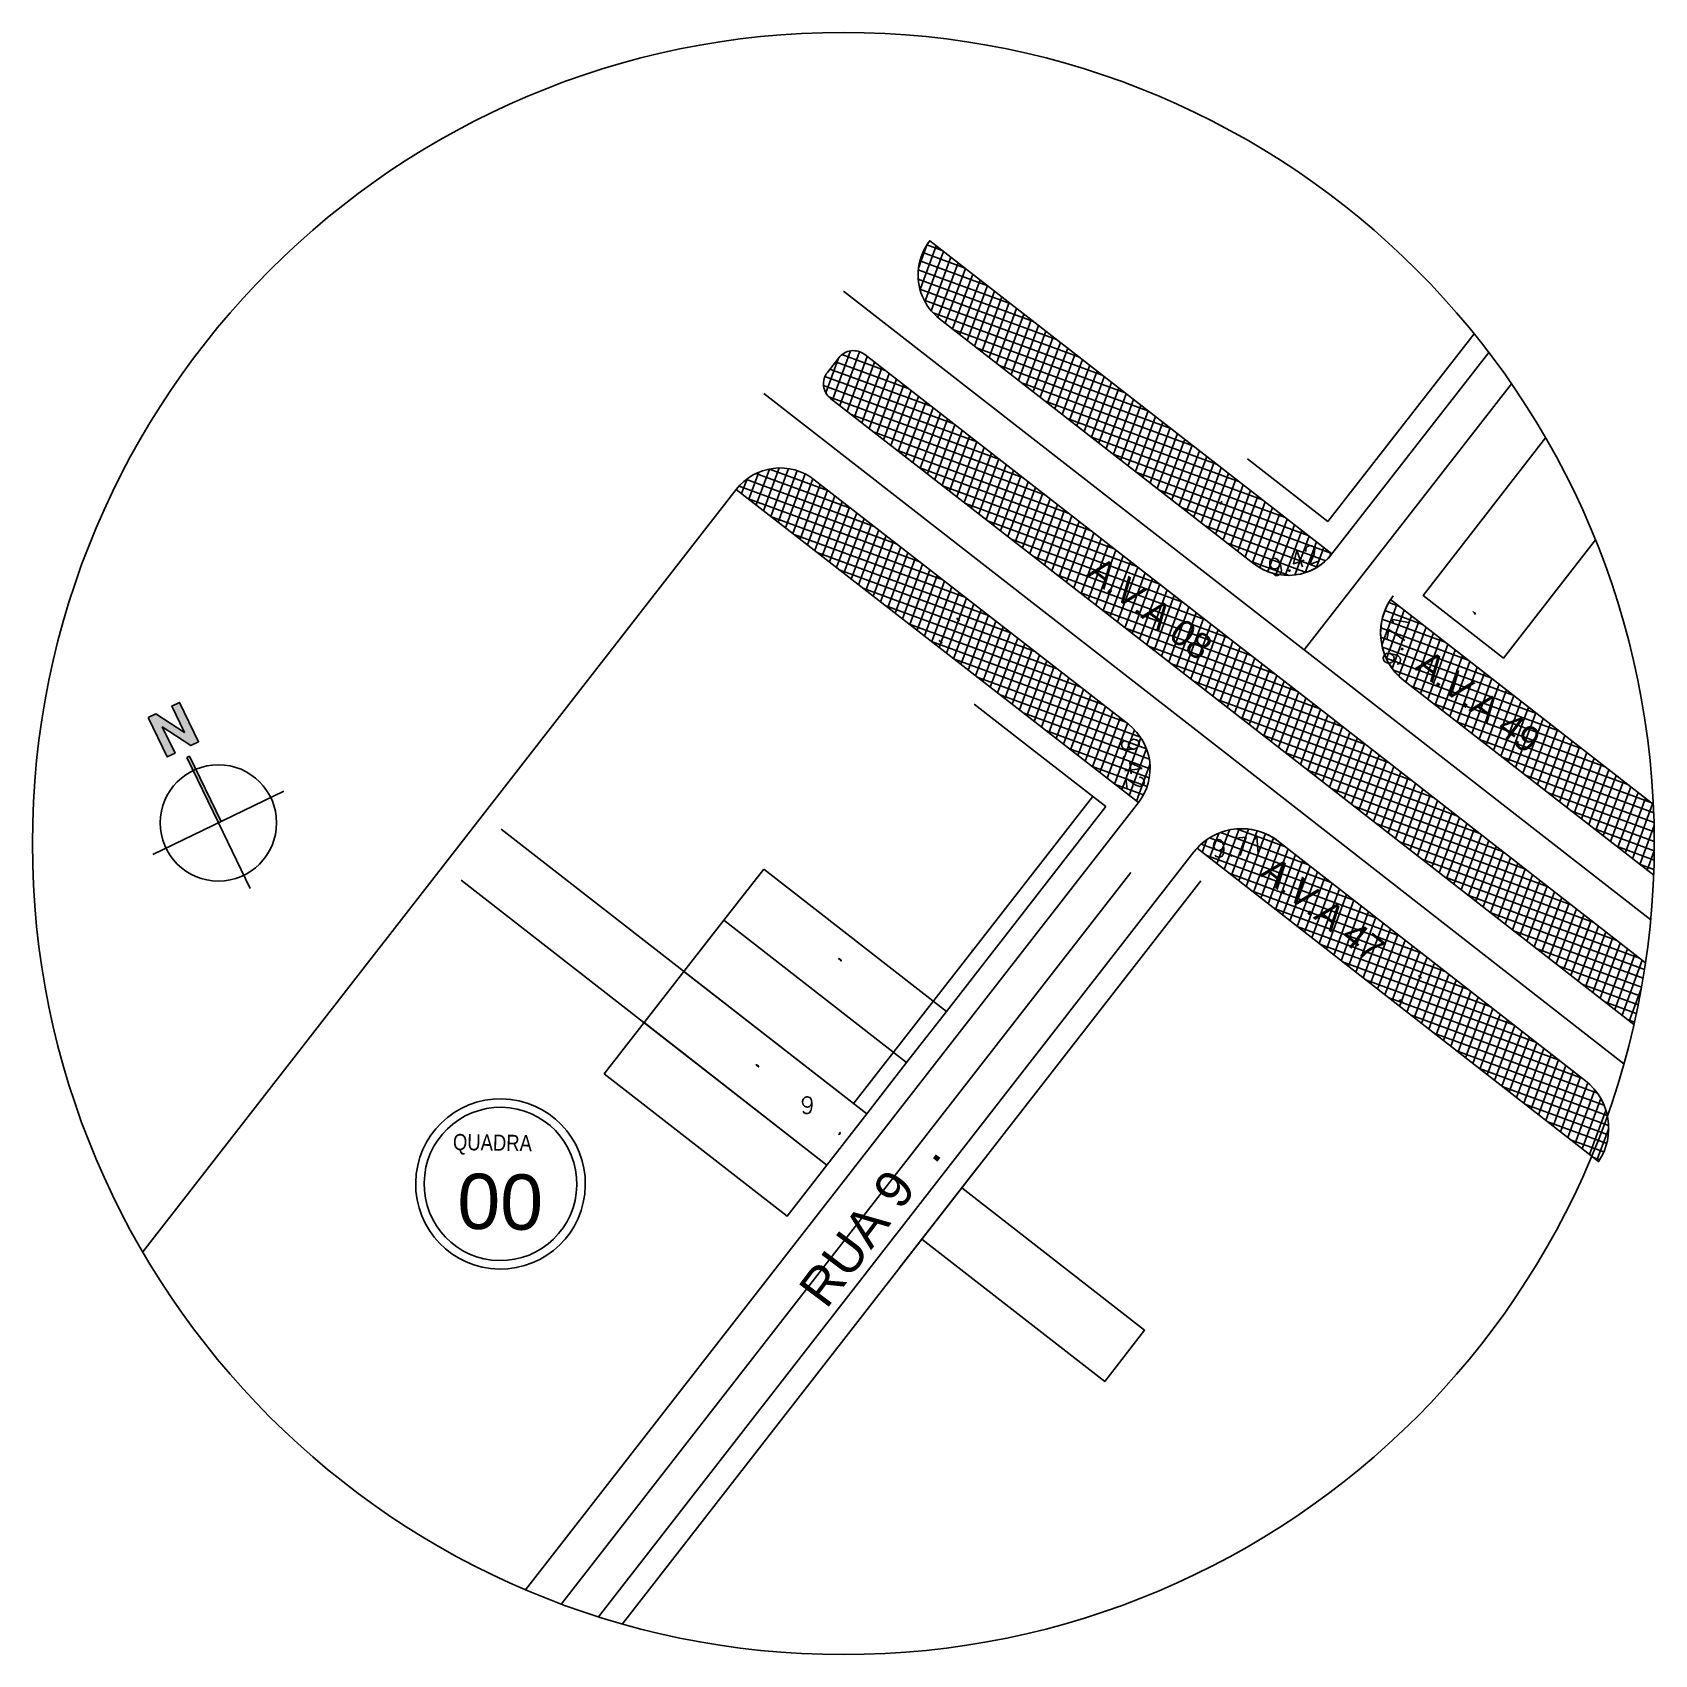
# Model space of a CAD drawing. Header units: millimetres. Extents: x 0 to 5100, y -1 to 1869.
# Drawn here: x 4925.1 to 5100.1, y 922.8 to 1097.8 of the extents above; entities that cross this region are included whole.
import ezdxf
from ezdxf.enums import TextEntityAlignment as Align

# ---------------------------------------------------------------- set-up
doc = ezdxf.new("R2010")
doc.units = ezdxf.units.MM
doc.header["$LTSCALE"] = 20
for name, pattern in [('CONTINU', [0]), ('CONTINUO', [0]), ('DASHDOT', [1, 0.5, -0.25, 0, -0.25])]:
    doc.linetypes.add(name, pattern=pattern)
for name, color, linetype in [('Bra-Rua Calçadas', 1, 'Continuous'), ('Calçada', 1, 'Continuous'), ('COTA', 7, 'Continuous'), ('EIXO DAS VIAS', 252, 'DASHDOT'), ('Lotes', 2, 'Continuous'), ('Nomes de Ruas', 3, 'Continuous'), ('Numero de lotes', 5, 'Continuous'), ('TXT A.VERDES', 7, 'Continuous'), ('Área Verde Alameda etc.', 92, 'Continuous'), ('Área Verde Geral', 98, 'Continuous')]:
    doc.layers.add(name, color=color, linetype=linetype)
doc.styles.add('arcad1', font='romans.shx')
doc.styles.add('ARIAL', font='arial.ttf', dxfattribs={"height": 2})
doc.styles.add('F2', font='ARIALN.TTF')
doc.styles.add('ROMANS', font='romans__.ttf', dxfattribs={"height": 0.1})
doc.styles.add('STYLE1', font='sanss___.ttf')
doc.dimstyles.new('ARQUITETURA', dxfattribs={"dimtxt": 0.11, "dimasz": 0.05, "dimexe": 0.1, "dimexo": 0, "dimgap": 0.1, "dimtad": 1, "dimzin": 5, "dimdsep": 46, "dimtxsty": 'F2', "dimblk": 'COTA', "dimcen": 0, "dimse1": 1, "dimse2": 1, "dimadec": 0, "dimazin": 0, "dimtfac": 2, "dimtix": 1, "dimtmove": 2, "dimatfit": 3, "dimldrblk": 'COTA', "dimfxl": 1, "dimtolj": 1, "dimtzin": 5, "dimarcsym": 0})
doc.dimstyles.new('BOLA100', dxfattribs={"dimscale": 0, "dimtxt": 1.9, "dimasz": 0.18, "dimexe": 0.18, "dimexo": 0.063, "dimgap": 0, "dimtad": 1, "dimzin": 4, "dimdsep": 46, "dimtxsty": 'ROMANS', "dimcen": 0.09, "dimse1": 1, "dimse2": 1, "dimsd1": 1, "dimsd2": 1, "dimclrt": 256, "dimaunit": 1, "dimadec": 4, "dimazin": 0, "dimtfac": 1.2, "dimtix": 1, "dimtmove": 2, "dimatfit": 3, "dimfxl": 1, "dimtvp": 2, "dimtolj": 1, "dimtzin": 4, "dimarcsym": 0})
pattern_1 = [(69.82082076, (-348466.0779, -9589914.3908), (-0.894034063135, 0.32857167248), []), (159.82082076, (-348466.0779, -9589914.3908), (-0.32857167248, -0.894034063135), [])]

msp = doc.modelspace()

# ---------------------------------------------------------------- texts
at = {"color": 7, "extrusion": (0.084411, -0.001453, 0.99643), "style": 'F2', "oblique": 360}
msp.add_text('QUADRA', height=1.7454, rotation=270.03855, dxfattribs=at).set_placement((1062.668, -4926.36, 522.659))
at = {"color": 7, "extrusion": (0.084411, -0.001453, 0.99643), "style": 'STYLE1'}
msp.add_attdef('00', text='', height=5.971, rotation=270.03855, dxfattribs=at).set_placement((1054.192, -4931.589, 522.659), align=Align.CENTER)
at = {"layer": 'COTA', "char_height": 1.9, "attachment_point": 5, "style": 'ROMANS'}
for s, insert, rotation in [('\\A1;9.42', (5061.211, 1040.869), 19.01933), ('\\A1;9.71', (5072.202, 1032.287), 78.40727), ('\\A1;9.42', (5043.83, 1018.948), 277.09358), ('\\A1;9.71', (5055.174, 1009.979), 4.83642)]:
    msp.add_mtext(s, dxfattribs=dict(at, insert=insert, rotation=rotation))
at = {"layer": 'Nomes de Ruas', "extrusion": (-0.066244, -0.055846, 0.996239), "style": 'ARIAL'}
msp.add_text('RUA 9  .', height=4, rotation=102.96746, dxfattribs=at).set_placement((2491.394, 4442.961, -384.859), align=Align.MIDDLE_CENTER)
at = {"layer": 'Numero de lotes', "color": 1, "style": 'arcad1'}
msp.add_text('9', height=1.8, rotation=358.97539, dxfattribs=at).set_placement((5008.716, 982.105, 103.708), align=Align.MIDDLE_CENTER)
at = {"layer": 'TXT A.VERDES', "linetype": 'CONTINUO', "char_height": 2.8, "width": 43.98267, "attachment_point": 1, "style": 'arcad1'}
for s, insert, rotation in [('{\\fArial|b0|i0|c0|p34;A.V.A 08}', (5040.384, 1041.489, 103.708), 322.87319), ('{\\fArial|b0|i0|c0|p34;A.V.A 49}', (5075.8, 1031.428, 103.708), 322.87319), ('{\\fArial|b0|i0|c0|p34;A.V.A 47}', (5059.18, 1009.125, 103.708), 321.42464)]:
    msp.add_mtext(s, dxfattribs=dict(at, insert=insert, rotation=rotation))

# ---------------------------------------------------------------- blocks, each defined once
blk = doc.blocks.new('Norte1-flat-1-flat-1')
at = {"linetype": 'CONTINU'}
blk.add_hatch(color=7, dxfattribs=at).paths.add_polyline_path([(-21.16, 37.23), (-23.84, 35.94), (-17.39, 22.5), (-14.71, 23.79), (-19.01, 32.75), (-9.36, 26.36), (-6.68, 27.64), (-13.13, 41.08), (-15.81, 39.8), (-11.51, 30.84)])
h = blk.add_hatch(color=7, dxfattribs=at)
h.paths.add_polyline_path([(-9.82, 22.74), (-10.71, 22.31), (-8.57, 17.85, -0.012506), (-7.66, 18.26)])
h.paths.add_polyline_path([(-7.66, 18.26, 0.012506), (-8.57, 17.85), (0, 0), (0.89, 0.43)])
at = {"color": 7, "linetype": 'CONTINU'}
for p, q in [((-10.71, 22.31), (-9.82, 22.74)), ((0, 0), (-10.71, 22.31)), ((0.89, 0.43), (-9.82, 22.74)), ((-22.31, -10.71), (22.31, 10.71)), ((0, 0), (10.71, -22.31))]:
    blk.add_line(p, q, dxfattribs=at)
blk.add_lwpolyline([(-23.84, 35.94), (-17.39, 22.5), (-14.71, 23.79), (-19.01, 32.75), (-9.36, 26.36), (-6.68, 27.64), (-13.13, 41.08), (-15.81, 39.8), (-11.51, 30.84), (-21.16, 37.23)], close=True, dxfattribs=at)
blk.add_circle((0, 0), 19.8, dxfattribs=at)
blk = doc.blocks.new('*D393')
at = {"layer": 'COTA', "insert": (5012.18, 979.02), "char_height": 0.1, "attachment_point": 5, "rotation": 52.0936, "style": 'ROMANS'}
blk.add_mtext('\\A1;7.00', dxfattribs=at)
blk = doc.blocks.new('*D394')
at = {"layer": 'COTA', "insert": (5012.23, 997.81), "char_height": 0.1, "attachment_point": 5, "rotation": 322.0936, "style": 'ROMANS'}
blk.add_mtext('\\A1;25.00', dxfattribs=at)
blk = doc.blocks.new('*D395')
at = {"layer": 'COTA', "insert": (5003.33, 986.37), "char_height": 0.1, "attachment_point": 5, "rotation": 322.0936, "style": 'ROMANS'}
blk.add_mtext('\\A1;25.00', dxfattribs=at)
blk = doc.blocks.new('*D396')
at = {"layer": 'COTA', "insert": (5080.65, 1035.23), "char_height": 0.1, "attachment_point": 5, "rotation": 322.0936, "style": 'ROMANS'}
blk.add_mtext('\\A1;11.00', dxfattribs=at)
blk = doc.blocks.new('*D397')
at = {"layer": 'COTA', "insert": (5074.8, 995.96), "char_height": 0.1, "attachment_point": 5, "rotation": 322.0423, "style": 'ROMANS'}
blk.add_mtext('\\A1;42.00', dxfattribs=at)
blk = doc.blocks.new('*D398')
at = {"layer": 'COTA', "insert": (5072.76, 993.35), "char_height": 0.1, "attachment_point": 5, "rotation": 322.0423, "style": 'ROMANS'}
blk.add_mtext('\\A1;54.96', dxfattribs=at)
blk = doc.blocks.new('*D399')
at = {"layer": 'COTA', "insert": (5024.97, 1034.52), "char_height": 0.1, "attachment_point": 5, "rotation": 322.0936, "style": 'ROMANS'}
blk.add_mtext('\\A1;43.00', dxfattribs=at)
blk = doc.blocks.new('*D400')
at = {"layer": 'COTA', "insert": (5023.1, 1032.11), "char_height": 0.1, "attachment_point": 5, "rotation": 322.0936, "style": 'ROMANS'}
blk.add_mtext('\\A1;55.00', dxfattribs=at)
blk = doc.blocks.new('*D401')
at = {"layer": 'COTA', "insert": (5053.34, 1047.1), "char_height": 0.1, "attachment_point": 5, "rotation": 52.0936, "style": 'ROMANS'}
blk.add_mtext('\\A1;6.00', dxfattribs=at)
blk = doc.blocks.new('COTA')
at = {"layer": 'COTA'}
for p, q in [((-1, 0), (1, 0)), ((0, 1), (0, -1))]:
    blk.add_line(p, q, dxfattribs=at)
at = {"layer": 'COTA', "const_width": 0.5}
blk.add_lwpolyline([(-0.25, 0, 1), (0.25, 0, 1)], format="xyb", close=True, dxfattribs=at)
blk = doc.blocks.new('*D459')
at = {"color": 0, "lineweight": -2}
blk.add_line((5013.73, 982.31), (5039.48, 1015.37), dxfattribs=at)
at = {"color": 0, "lineweight": -2, "xscale": 0.05, "yscale": 0.05, "zscale": 0.05}
for p, rotation in [((5039.51, 1015.41), 52.09357718013401), ((5013.7, 982.27), 232.093577180134)]:
    blk.add_blockref('COTA', p, dxfattribs=dict(at, rotation=rotation))
at = {"color": 0, "insert": (5026.48, 998.94), "char_height": 0.11, "attachment_point": 5, "rotation": 52.0936, "style": 'F2'}
blk.add_mtext('\\A1;42.00', dxfattribs=at)

# ---------------------------------------------------------------- dimensions: what is measured, and where the dimension line sits
at = {"color": 4}
dim = msp.add_aligned_dim(p1=(5015.118, 981.173), p2=(5040.922, 1014.311), distance=1.793, dimstyle='ARQUITETURA', override={"dimfxl": 0.06, "dimfxlon": 1}, dxfattribs=at)
dim.commit()
dim.dimension.update_dxf_attribs({"geometry": '*D459', "text_midpoint": (5026.482, 998.94)})
at = {"layer": 'COTA'}
for p1, p2, distance, picture, middle in [((5054.208, 1050.226), (5050.522, 1045.492), 1.287, '*D401', (5053.34, 1047.1)), ((5001.034, 1048.538), (5044.43, 1014.748), 0.54, '*D400', (5023.095, 1032.109)), ((5009.455, 1049.586), (5043.382, 1023.168), -2.406, '*D399', (5024.972, 1034.519)), ((5075.14, 1037.096), (5083.819, 1030.338), 1.862, '*D396', (5080.654, 1035.226, -51.854)), ((5059.556, 1010.562), (5092.672, 984.729), -2.19, '*D397', (5074.798, 995.959)), ((5050.756, 1009.818), (5094.091, 976.012), 0.498, '*D398', (5072.761, 993.347))]:
    dim = msp.add_aligned_dim(p1=p1, p2=p2, distance=distance, dimstyle='BOLA100', override={"dimscale": 1}, dxfattribs=at)
    dim.commit()
    dim.dimension.update_dxf_attribs({"geometry": picture, "text_midpoint": middle})
for base, p1, p2, angle, picture, middle in [((5022.065, 990.094), (5003.994, 1007.578), (5023.719, 992.219), 142.09358, '*D394', (5012.233, 997.813)), ((5013.157, 978.654), (4995.393, 996.532), (5015.118, 981.173), 142.09358, '*D395', (5003.325, 986.374)), ((5014.37, 981.755), (5010.818, 975.649), (5015.118, 981.173), 232.09358, '*D393', (5012.18, 979.025))]:
    dim = msp.add_linear_dim(base=base, p1=p1, p2=p2, angle=angle, dimstyle='BOLA100', override={"dimscale": 1}, dxfattribs=at)
    dim.commit()
    dim.dimension.update_dxf_attribs({"geometry": picture, "text_midpoint": middle})

# ---------------------------------------------------------------- hatches: boundary and pattern name
at = {"layer": 'Área Verde Alameda etc.'}
h = msp.add_hatch(dxfattribs=at)
h.set_pattern_fill('ANSI37', color=256, scale=0.3, angle=24.82082, style=0)
h.set_pattern_definition(pattern_1)
edge = h.paths.add_edge_path()
edge.add_line((5065.319, 1041.574), (5021.923, 1075.365))
edge.add_arc((5026.657, 1071.679), 6, 142.09358, 172.32126)
edge.add_arc((5026.657, 1071.679), 6, 172.32126, 232.09358)
edge.add_line((5022.971, 1066.945), (5056.899, 1040.526))
edge.add_arc((5060.585, 1045.261), 6, 232.09358, 322.09358)
h = msp.add_hatch(dxfattribs=at)
h.set_pattern_fill('ANSI37', color=256, scale=0.3, angle=24.82082, style=0)
h.set_pattern_definition(pattern_1)
edge = h.paths.add_edge_path()
edge.add_arc((5012.595, 1010.336), 87.505, 347.10141, 351.54009)
edge.add_line((5099.148, 997.463), (5064.607, 1024.382))
edge.add_line((5064.607, 1024.382), (5055.14, 1031.757))
edge.add_line((5055.14, 1031.757), (5014.9, 1063.09))
edge.add_arc((5013.671, 1061.512), 2, 52.09358, 142.09358)
edge.add_line((5012.093, 1062.741), (5010.864, 1061.163))
edge.add_arc((5012.442, 1059.934), 2, 142.09358, 232.09358)
edge.add_line((5011.214, 1058.356), (5051.453, 1027.023))
edge.add_line((5051.453, 1027.023), (5060.917, 1019.647))
edge.add_line((5060.917, 1019.647), (5097.892, 990.803))
h = msp.add_hatch(dxfattribs=at)
h.set_pattern_fill('ANSI37', color=256, scale=0.3, angle=24.82082, style=0)
h.set_pattern_definition(pattern_1)
edge = h.paths.add_edge_path()
edge.add_line((5043.382, 1023.168), (5009.455, 1049.586))
edge.add_arc((5005.769, 1044.852), 6, 52.09358, 142.09358)
edge.add_line((5001.034, 1048.538), (5044.43, 1014.748))
edge.add_arc((5039.696, 1018.434), 6, 322.09358, 412.09358)
h = msp.add_hatch(dxfattribs=at)
h.set_pattern_fill('ANSI37', color=256, scale=0.3, angle=24.82082, style=0)
h.set_pattern_definition(pattern_1)
edge = h.paths.add_edge_path()
edge.add_arc((5012.595, 1010.336), 87.505, 357.75956, 362.75964)
edge.add_line((5099.998, 1014.549), (5076.363, 1032.97))
edge.add_line((5076.363, 1032.97), (5071.645, 1036.646))
edge.add_arc((5077.064, 1033.057), 6.5, 146.48115, 232.06942)
edge.add_line((5073.069, 1027.93), (5100.033, 1006.916))
h = msp.add_hatch(dxfattribs=at)
h.set_pattern_fill('ANSI37', color=256, scale=0.3, angle=24.82082, style=0)
h.set_pattern_definition(pattern_1)
edge = h.paths.add_edge_path()
edge.add_arc((5055.558, 1005.437), 6.5, 52.04228, 137.63056)
edge.add_line((5050.756, 1009.818), (5094.091, 976.012))
edge.add_arc((5088.674, 979.604), 6.5, 326.45401, 412.04228)
edge.add_line((5092.672, 984.729), (5059.556, 1010.562))

# ---------------------------------------------------------------- linework, layer by layer
at = {"color": 4}
msp.add_circle((5012.595, 1010.336), 87.505, dxfattribs=at)
at = {"color": 7, "extrusion": (0.084411, -0.001453, 0.99643)}
for major_axis in [(-6.36, 6.606, 0.548), (-5.724, 5.946, 0.494)]:
    msp.add_ellipse((4975.596, 973.606, 104.451), major_axis=major_axis, ratio=1, start_param=3.9276636, end_param=10.2108489, dxfattribs=at)
at = {"layer": 'Bra-Rua Calçadas'}
msp.add_line((5011.214, 1058.356), (5051.453, 1027.023), dxfattribs=at)
for points in [[(5065.319, 1041.574), (5021.923, 1075.365, 0.1326633), (5020.711, 1072.48, 0.2668847), (5022.971, 1066.945), (5056.899, 1040.526, 0.4142136)], [(5043.382, 1023.168), (5009.455, 1049.586, 0.4142136), (5001.034, 1048.538), (5044.43, 1014.748, 0.4142136)], [(5059.556, 1010.562, 0.3918367), (5050.756, 1009.818), (5094.091, 976.012, 0.3918367), (5092.672, 984.729)]]:
    msp.add_lwpolyline(points, format="xyb", close=True, dxfattribs=at)
for points in [[(5055.14, 1031.757), (5014.9, 1063.09, 0.4142136), (5012.093, 1062.741), (5010.864, 1061.163, 0.4142136), (5011.214, 1058.356), (5051.453, 1027.023)], [(5099.148, 997.463), (5064.607, 1024.382), (5055.14, 1031.757), (5014.9, 1063.09, 0.4142136), (5012.093, 1062.741), (5010.864, 1061.163, 0.4142136), (5011.214, 1058.356), (5051.453, 1027.023), (5060.917, 1019.647), (5097.892, 990.803)], [(5099.998, 1014.549), (5076.363, 1032.97), (5071.645, 1036.646, 0.3918367), (5073.069, 1027.93), (5100.033, 1006.916)]]:
    msp.add_lwpolyline(points, format="xyb", dxfattribs=at)
for points in [[(5001.034, 1048.538), (5044.43, 1014.748)], [(5055.14, 1031.757), (5064.607, 1024.382)], [(5051.453, 1027.023), (5060.917, 1019.647)], [(5064.607, 1024.382), (5099.148, 997.463)], [(5097.892, 990.803), (5060.917, 1019.647)]]:
    msp.add_lwpolyline(points, dxfattribs=at)
at = {"layer": 'Calçada', "lineweight": -3}
for p, q in [((5022.971, 1066.945), (5056.899, 1040.526)), ((5022.971, 1066.945), (5056.899, 1040.526)), ((5065.319, 1041.574), (5082.244, 1063.31)), ((5099.998, 1014.549), (5076.363, 1032.97)), ((5100.033, 1006.916), (5073.069, 1027.93)), ((5059.556, 1010.562), (5092.672, 984.729)), ((5050.429, 1009.431), (4986.177, 926.915)), ((5050.756, 1009.818), (5094.091, 976.012))]:
    msp.add_line(p, q, dxfattribs=at)
for points in [[(5021.923, 1075.365), (5065.319, 1041.574)], [(5099.998, 1014.549), (5071.645, 1036.646)]]:
    msp.add_lwpolyline(points, dxfattribs=at)
msp.add_lwpolyline([(4978.307, 929.829), (5044.43, 1014.748, 0.4142136), (5043.382, 1023.168), (5009.455, 1049.586, 0.4142136), (5001.034, 1048.538), (4936.987, 966.285)], format="xyb", dxfattribs=at)
msp.add_lwpolyline([(4978.307, 929.829), (5044.43, 1014.748, 0.4142136), (5043.382, 1023.168), (5009.455, 1049.586, 0.4142136), (5001.034, 1048.538), (4936.987, 966.285)], format="xyb", dxfattribs=at)
for centre, radius, start, end in [((5060.585, 1045.261), 6, 232.09358, 322.09358), ((5060.585, 1045.261), 6, 232.09358, 322.09358), ((5077.064, 1033.057), 6.5, 142.09358, 232.06942), ((5055.558, 1005.437), 6.5, 52.04228, 142.09358)]:
    msp.add_arc(centre, radius, start, end, dxfattribs=at)
at = {"layer": 'EIXO DAS VIAS', "ltscale": 10}
for p, q in [((5062.331, 1031.227, 103.708), (5084.686, 1059.935, 103.708)), ((5099.711, 1002.095, 51.854), (5062.331, 1031.227, 51.854)), ((4982.178, 928.288, 103.708), (5053.73, 1020.18, 103.708)), ((5053.73, 1020.18, 51.854), (5096.811, 986.573, 51.854))]:
    msp.add_line(p, q, dxfattribs=at)
at = {"layer": 'EIXO DAS VIAS', "ltscale": 10, "elevation": 103.708}
for points in [[(5012.623, 1069.932), (5062.331, 1031.227)], [(5053.73, 1020.18), (5004.022, 1058.886)]]:
    msp.add_lwpolyline(points, dxfattribs=at)
at = {"layer": 'Lotes'}
for p, q in [((5064.882, 1045.083), (5080.654, 1065.337)), ((5088.374, 1054.093), (5075.14, 1037.096)), ((5088.374, 1054.093), (5075.14, 1037.096)), ((5088.374, 1054.093), (5075.14, 1037.096)), ((5088.374, 1054.093), (5075.14, 1037.096)), ((5056.203, 1051.841), (5064.882, 1045.083)), ((5075.14, 1037.096), (5083.819, 1030.338))]:
    msp.add_line(p, q, dxfattribs=at)
at = {"layer": 'Lotes', "linetype": 'CONTINUO', "lineweight": -3}
for p, q in [((5075.14, 1037.096), (5083.819, 1030.338)), ((5032.243, 1021.069), (5026.72, 1025.37)), ((5040.922, 1014.311), (5032.243, 1021.069)), ((5023.719, 992.219), (5040.922, 1014.311)), ((4995.393, 996.532), (5015.118, 981.173)), ((5015.118, 981.173), (4995.393, 996.532)), ((4991.092, 991.009), (5010.818, 975.649)), ((5010.818, 975.649), (4991.092, 991.009)), ((5019.419, 986.696), (5023.719, 992.219))]:
    msp.add_line(p, q, dxfattribs=at)
at = {"layer": 'Lotes', "lineweight": -3}
for p, q in [((5075.14, 1037.096), (5083.819, 1030.338)), ((5075.14, 1037.096), (5083.819, 1030.338)), ((5015.118, 981.173), (4975.667, 1011.891)), ((5010.818, 975.649), (4971.367, 1006.368)), ((5051.175, 1006.32), (4988.746, 926.144)), ((5027.228, 975.565), (5022.927, 970.042)), ((5022.927, 970.042), (5018.627, 964.519))]:
    msp.add_line(p, q, dxfattribs=at)
at = {"layer": 'Lotes'}
msp.add_lwpolyline([(5088.374, 1054.093), (5075.14, 1037.096), (5083.819, 1030.338), (5093.742, 1043.082)], dxfattribs=at)
msp.add_lwpolyline([(5088.374, 1054.093), (5075.14, 1037.096), (5083.819, 1030.338), (5093.742, 1043.082)], dxfattribs=at)
for points in [[(5003.994, 1007.578), (4999.693, 1002.055), (5019.419, 986.696), (5023.719, 992.219)], [(4999.693, 1002.055), (4995.393, 996.532), (5015.118, 981.173), (5019.419, 986.696)], [(4995.393, 996.532), (4991.092, 991.009), (5010.818, 975.649), (5015.118, 981.173)], [(4991.092, 991.009), (4986.792, 985.486), (5006.517, 970.126), (5010.818, 975.649)], [(5025.375, 973.186), (5022.927, 970.042), (5021.075, 967.663), (5040.8, 952.303), (5045.101, 957.826)]]:
    msp.add_lwpolyline(points, close=True, dxfattribs=at)
at = {"layer": 'Lotes', "lineweight": -3}
msp.add_lwpolyline([(5045.101, 957.826), (5025.375, 973.186), (5022.927, 970.042), (5021.075, 967.663), (5040.8, 952.303)], close=True, dxfattribs=at)
at = {"layer": 'Área Verde Alameda etc.'}
msp.add_line((5011.214, 1058.356), (5051.453, 1027.023), dxfattribs=at)
for points in [[(5065.319, 1041.574), (5021.923, 1075.365, 0.1326633), (5020.711, 1072.48, 0.2668847), (5022.971, 1066.945), (5056.899, 1040.526, 0.4142136)], [(5043.382, 1023.168), (5009.455, 1049.586, 0.4142136), (5001.034, 1048.538), (5044.43, 1014.748, 0.4142136)], [(5059.556, 1010.562, 0.3918367), (5050.756, 1009.818), (5094.091, 976.012, 0.3918367), (5092.672, 984.729)]]:
    msp.add_lwpolyline(points, format="xyb", close=True, dxfattribs=at)
for points in [[(5055.14, 1031.757), (5014.9, 1063.09, 0.4142136), (5012.093, 1062.741), (5010.864, 1061.163, 0.4142136), (5011.214, 1058.356), (5051.453, 1027.023)], [(5099.148, 997.463), (5064.607, 1024.382), (5055.14, 1031.757), (5014.9, 1063.09, 0.4142136), (5012.093, 1062.741), (5010.864, 1061.163, 0.4142136), (5011.214, 1058.356), (5051.453, 1027.023), (5060.917, 1019.647), (5097.892, 990.803)], [(5099.998, 1014.549), (5076.363, 1032.97), (5071.645, 1036.646, 0.3918367), (5073.069, 1027.93), (5100.033, 1006.916)]]:
    msp.add_lwpolyline(points, format="xyb", dxfattribs=at)
for points in [[(5001.034, 1048.538), (5044.43, 1014.748)], [(5055.14, 1031.757), (5064.607, 1024.382)], [(5051.453, 1027.023), (5060.917, 1019.647)], [(5064.607, 1024.382), (5099.148, 997.463)], [(5097.892, 990.803), (5060.917, 1019.647)]]:
    msp.add_lwpolyline(points, dxfattribs=at)

# ---------------------------------------------------------------- block references
at = {"layer": 'Área Verde Geral', "xscale": 0.3169630706975011, "yscale": 0.3169630706975011, "zscale": 0.3169630706975011, "rotation": 0.1566954067838298}
msp.add_blockref('Norte1-flat-1-flat-1', (4945.16, 1012.557), dxfattribs=at)

msp.set_redraw_order([(e.dxf.handle, doc.entitydb.next_handle()) for e in msp.query("TEXT MTEXT ATTDEF DIMENSION ARC_DIMENSION")])  # texts and dimensions are drawn at this point

doc.saveas('drawing.dxf')
